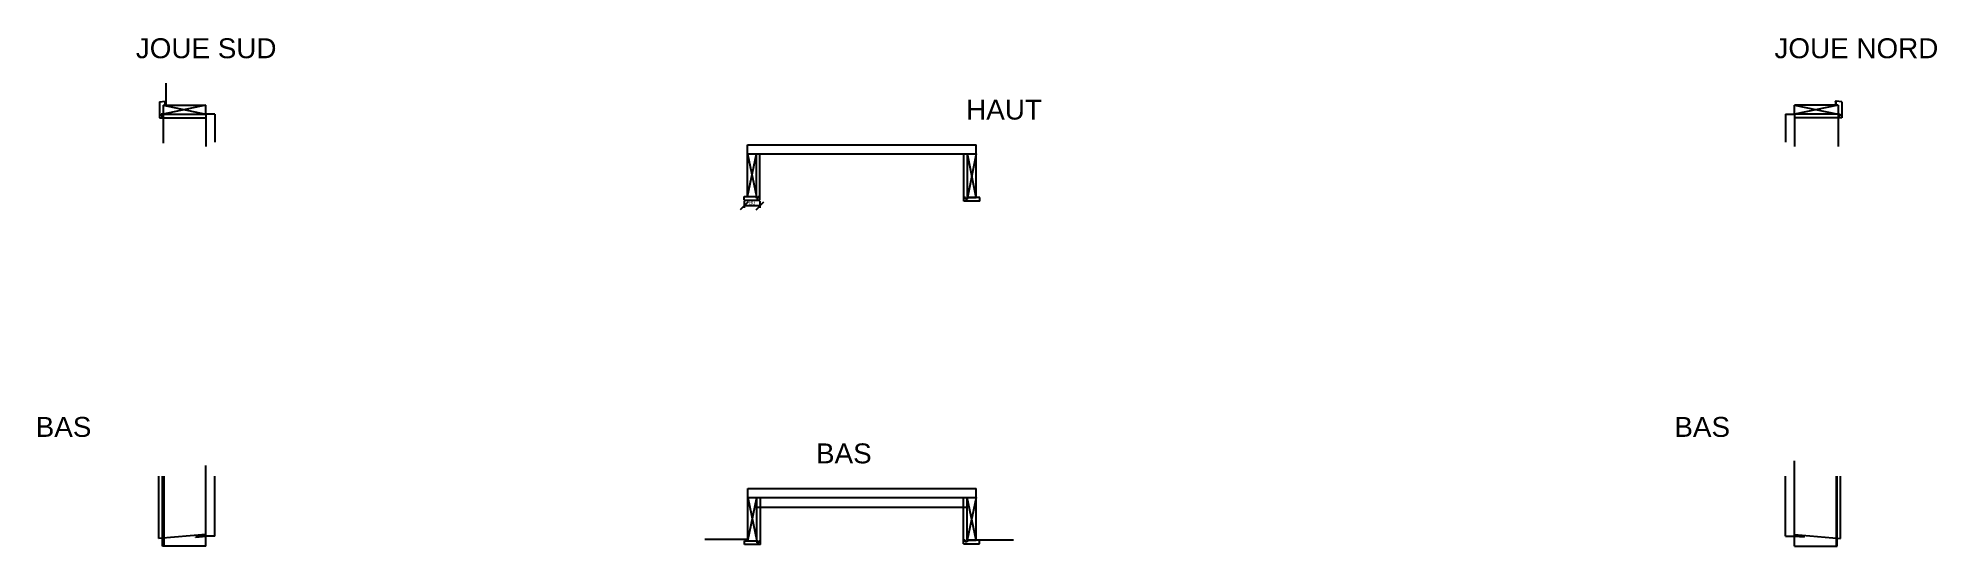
# Model space of a CAD drawing. Header units: millimetres. Extents: x -676 to 20716, y -6551 to 3709.
# Drawn here: x 11183 to 20716, y -5748 to -3199 of the extents above; entities that cross this region are included whole.
import ezdxf

# ---------------------------------------------------------------- set-up
doc = ezdxf.new("R2010")
doc.units = ezdxf.units.MM
doc.layers.get('0').update_dxf_attribs({"lineweight": 25, "true_color": 0xffffff})
doc.layers.get('Defpoints').update_dxf_attribs({"true_color": 0xffffff})
for name, color, linetype, lineweight, true_color in [('Baie', 136, 'Continuous', 25, 0x008080), ('Compribande', 2, 'Continuous', 25, 0xffff00), ('Cotes', 4, 'Continuous', 25, 0x00ffff), ('Enduit', 42, 'Continuous', 25, 0xcd8900), ('Montant Précadre', 16, 'Continuous', 25, 0x800000), ('Option Bois Brule ... OptionRecalepinage', 1, 'Continuous', 25, 0xff0000)]:
    doc.layers.add(name, color=color, linetype=linetype, lineweight=lineweight, true_color=true_color)
doc.styles.add('QCADDimTextStyle', font='txt')
doc.styles.add('textstyle15', font='')
doc.styles.add('textstyle16', font='')
doc.styles.add('textstyle17', font='')
doc.styles.add('textstyle18', font='')
doc.styles.add('textstyle19', font='')
doc.styles.add('textstyle20', font='')
doc.styles.get('textstyle15').set_extended_font_data('Liberation Sans')
doc.styles.get('textstyle16').set_extended_font_data('Liberation Sans')
doc.styles.get('textstyle17').set_extended_font_data('Liberation Sans')
doc.styles.get('textstyle18').set_extended_font_data('Liberation Sans')
doc.styles.get('textstyle19').set_extended_font_data('Liberation Sans')
doc.styles.get('textstyle20').set_extended_font_data('Liberation Sans')
doc.dimstyles.new('QCADDimStyle', dxfattribs={"dimtxt": 20, "dimasz": 20, "dimexe": 10, "dimexo": 5, "dimgap": 5, "dimtad": 1, "dimtoh": 1, "dimdec": 4, "dimzin": 0, "dimdsep": 46, "dimtxsty": 'QCADDimTextStyle', "dimcen": 0.09, "dimadec": 0, "dimazin": 0, "dimtfac": 1, "dimtdec": 4, "dimtofl": 0, "dimtmove": 0, "dimatfit": 3, "dimfxl": 1, "dimtolj": 1, "dimtzin": 0, "dimarcsym": 0})

msp = doc.modelspace()

# ---------------------------------------------------------------- texts
at = {"char_height": 100, "attachment_point": 1}
for s, insert, style in [('JOUE SUD', (11674.1, -3200), 'textstyle19'), ('JOUE NORD', (19900, -3200), 'textstyle17'), ('HAUT', (15842.27, -3507.87), 'textstyle15'), ('BAS', (11171.51, -5100), 'textstyle20'), ('BAS', (19397.4, -5100), 'textstyle18'), ('BAS\\P', (15088.55, -5232.93), 'textstyle16')]:
    msp.add_mtext(s, dxfattribs=dict(at, insert=insert, style=style))

# ---------------------------------------------------------------- blocks, each defined once
blk = doc.blocks.new('*D65')
at = {"layer": 'Cotes', "color": 0, "lineweight": -2}
for p, q in [((14747.4, -4020), (14707.4, -4060)), ((14727.4, -4017), (14727.4, -4050)), ((14807.4, -4040), (14727.4, -4040)), ((14787.4, -4060), (14827.4, -4020)), ((14807.4, -4017), (14807.4, -4050))]:
    blk.add_line(p, q, dxfattribs=at)
at = {"layer": 'Defpoints', "color": 0}
for p in [(14727.4, -4012), (14727.4, -4040), (14807.4, -4012)]:
    blk.add_point(p, dxfattribs=at)
at = {"layer": 'Cotes', "color": 0, "insert": (14767.4, -4025), "char_height": 20, "attachment_point": 5, "style": 'QCADDimTextStyle'}
blk.add_mtext('\\A1;80', dxfattribs=at)

# ---------------------------------------------------------------- dimensions: what is measured, and where the dimension line sits
at = {"layer": 'Cotes'}
dim = msp.add_linear_dim(base=(14727.37, -4040), p1=(14807.37, -4012), p2=(14727.37, -4012), dimstyle='QCADDimStyle', override={"dimtxt": 20, "dimasz": 20, "dimexe": 10, "dimexo": 5, "dimgap": 5, "dimdec": 1, "dimzin": 8, "dimtsz": 20, "dimclrd": 0, "dimclre": 0, "dimclrt": 0, "dimazin": 2, "dimtmove": 2}, dxfattribs=at)
dim.commit()
dim.dimension.update_dxf_attribs({"geometry": '*D65', "text_midpoint": (14767.37, -4025)})

# ---------------------------------------------------------------- hatches: boundary and pattern name
at = {"layer": 'Compribande'}
h = msp.add_hatch(dxfattribs=at)
h.set_pattern_fill('JIS_WOOD', color=256, angle=180, style=0)
h.paths.add_polyline_path([(11824.9, -3535.63), (11821.9, -3535.63), (11821.9, -3516.1), (11824.9, -3516.1)], flags=0)
h = msp.add_hatch(dxfattribs=at)
h.set_pattern_fill('JIS_WOOD', color=256, style=0)
h.paths.add_polyline_path([(20206, -3535.63), (20209, -3535.63), (20209, -3516.1), (20206, -3516.1)], flags=0)

# ---------------------------------------------------------------- linework, layer by layer
at = {"layer": 'Baie'}
for p, q in [((12070.9, -3580.63), (12025.9, -3580.63)), ((12025.9, -3580.63), (12025.9, -3726.63)), ((12070.9, -3580.63), (12070.9, -3720.54)), ((19955, -3580.63), (20000, -3580.63)), ((19955, -3580.63), (19955, -3720.54)), ((20000, -3580.63), (20000, -3726.63)), ((14744.37, -3779), (14744.37, -3734)), ((14744.37, -3734), (15893.37, -3734)), ((14744.37, -3779), (15893.37, -3779)), ((15893.37, -3779), (15893.37, -3734)), ((12025.9, -5697.63), (12025.9, -5397.63)), ((12070.9, -5697.63), (12070.9, -5397.63)), ((19955, -5697.63), (19955, -5397.63)), ((20000, -5697.63), (20000, -5397.63)), ((14746.87, -5504.05), (14746.87, -5459.05)), ((14746.87, -5459.05), (15891.87, -5459.05)), ((14746.87, -5504.05), (15891.87, -5504.05)), ((15891.87, -5504.05), (15891.87, -5459.05)), ((14791.87, -5553.05), (15846.87, -5553.05)), ((12025.9, -5697.63), (11975.9, -5701.13)), ((11976.11, -5704.13), (11975.9, -5701.13)), ((12026.11, -5700.63), (11976.11, -5704.13)), ((12070.9, -5697.63), (12025.9, -5697.63)), ((19955, -5697.63), (20000, -5697.63)), ((20048.82, -5703.63), (19999.82, -5700.63)), ((20049, -5700.63), (20000, -5697.63)), ((20048.82, -5703.63), (20049, -5700.63))]:
    msp.add_line(p, q, dxfattribs=at)
at = {"layer": 'Compribande'}
for p, q in [((11821.9, -3535.63), (11821.9, -3516.1)), ((11821.9, -3516.1), (11824.9, -3516.1)), ((11824.9, -3516.1), (11824.9, -3535.63)), ((20209, -3516.1), (20206, -3516.1)), ((20206, -3516.1), (20206, -3535.63)), ((20209, -3535.63), (20209, -3516.1)), ((11824.9, -3535.63), (11821.9, -3535.63)), ((20206, -3535.63), (20209, -3535.63))]:
    msp.add_line(p, q, dxfattribs=at)
at = {"layer": 'Enduit'}
for p, q in [((11824.9, -3425.64), (11824.9, -3535.63)), ((11815.9, -5747.63), (11815.9, -5397.63)), ((20212, -5747.63), (20212, -5397.63)), ((14530, -5714.05), (14746.87, -5714.05)), ((15891.87, -5716.05), (16080, -5716.05))]:
    msp.add_line(p, q, dxfattribs=at)
at = {"layer": 'Montant Précadre'}
for p, q in [((11810.9, -3535.63), (12025.9, -3535.63)), ((11810.9, -3535.63), (12025.9, -3580.63)), ((12025.9, -3535.63), (11810.9, -3580.63)), ((11810.9, -3535.63), (11810.9, -3726.63)), ((11810.9, -3580.63), (12025.9, -3580.63)), ((12025.9, -3580.63), (12025.9, -3535.63)), ((12025.9, -3580.63), (12025.9, -3743.26)), ((20220, -3535.63), (20000, -3535.63)), ((20220, -3535.63), (20000, -3580.63)), ((20000, -3580.63), (20000, -3535.63)), ((20000, -3535.63), (20220, -3580.63)), ((20220, -3580.63), (20000, -3580.63)), ((20000, -3580.63), (20000, -3743.26)), ((20220, -3535.63), (20220, -3743.26)), ((14744.37, -3779), (14789.37, -3779)), ((14744.37, -3779), (14789.37, -3994)), ((14744.37, -3994), (14789.37, -3779)), ((14744.37, -3994), (14744.37, -3779)), ((14789.37, -3994), (14789.37, -3779)), ((15848.37, -3779), (15893.37, -3779)), ((15893.37, -3779), (15848.37, -3999)), ((15893.37, -3999), (15848.37, -3779)), ((15848.37, -3999), (15848.37, -3779)), ((15893.37, -3999), (15893.37, -3779)), ((14744.37, -3994), (14789.37, -3994)), ((15848.37, -3999), (15893.37, -3999)), ((11807.9, -5747.63), (11807.9, -5397.63)), ((12025.9, -5747.63), (12025.9, -5397.63)), ((20000, -5747.63), (20000, -5397.63)), ((20214, -5747.63), (20214, -5397.63)), ((14746.87, -5722.05), (14746.87, -5504.05)), ((14746.87, -5504.05), (14791.87, -5504.05)), ((14746.87, -5504.05), (14791.87, -5722.05)), ((14746.87, -5722.05), (14791.87, -5504.05)), ((14791.87, -5722.05), (14791.87, -5504.05)), ((15846.87, -5718.05), (15846.87, -5504.05)), ((15846.87, -5504.05), (15891.87, -5504.05)), ((15891.87, -5504.05), (15846.87, -5718.05)), ((15891.87, -5718.05), (15846.87, -5504.05)), ((15891.87, -5718.05), (15891.87, -5504.05)), ((15846.87, -5718.05), (15891.87, -5718.05)), ((12025.9, -5747.63), (11807.9, -5747.63)), ((14746.87, -5722.05), (14791.87, -5722.05)), ((20000, -5747.63), (20214, -5747.63))]:
    msp.add_line(p, q, dxfattribs=at)
at = {"layer": 'Option Bois Brule ... OptionRecalepinage'}
for p, q in [((11792.9, -3518.63), (11821.9, -3516.1)), ((11792.9, -3518.63), (11792.9, -3598.63)), ((11821.9, -3535.63), (11821.9, -3515.83)), ((20209, -3535.63), (20209, -3515.83)), ((20238, -3518.63), (20209, -3516.1)), ((20238, -3518.63), (20238, -3598.63)), ((11792.9, -3598.63), (12025.9, -3598.63)), ((11810.9, -3580.63), (11801.9, -3580.63)), ((11801.9, -3580.63), (11801.9, -3589.63)), ((11801.9, -3589.63), (11810.9, -3589.63)), ((11810.9, -3535.63), (11824.9, -3535.63)), ((11810.9, -3535.63), (11810.9, -3580.63)), ((11810.9, -3580.63), (12025.9, -3580.63)), ((11810.9, -3589.63), (11810.9, -3598.63)), ((20220, -3580.63), (20000, -3580.63)), ((20238, -3598.63), (20000, -3598.63)), ((20220, -3535.63), (20206, -3535.63)), ((20218, -3580.63), (20229, -3580.63)), ((20220, -3535.63), (20220, -3580.63)), ((20220, -3589.63), (20220, -3598.63)), ((20229, -3589.63), (20220, -3589.63)), ((20229, -3580.63), (20229, -3589.63)), ((14789.37, -3779.13), (14807.37, -3779)), ((14789.37, -4003), (14789.37, -3779)), ((14807.37, -4012), (14807.37, -3779)), ((15830.37, -4017), (15830.37, -3779)), ((15848.37, -4008), (15848.37, -3779)), ((14727.37, -4012), (14727.37, -3994)), ((14727.37, -3994), (14789.37, -3994)), ((14789.37, -4003), (14798.37, -4003)), ((14798.37, -3994), (14807.37, -3994)), ((14798.37, -4003), (14798.37, -3994)), ((15839.37, -3999), (15830.37, -3999)), ((15839.37, -4008), (15839.37, -3999)), ((15910.37, -3999), (15848.37, -3999)), ((15910.37, -4017), (15910.37, -3999)), ((14727.37, -4012), (14807.37, -4012)), ((15910.37, -4017), (15830.37, -4017)), ((15848.37, -4008), (15839.37, -4008)), ((20000, -5689.1), (20000, -5319.5)), ((11789.9, -5709.75), (11789.9, -5397.63)), ((12025.9, -5689.1), (12025.9, -5343.39)), ((20232, -5709.4), (20232, -5397.63)), ((14791.87, -5504.05), (14813.87, -5504.05)), ((14809.87, -5740.05), (14809.87, -5504.05)), ((15828.87, -5736.05), (15828.87, -5504.05)), ((12025.9, -5689.1), (11789.9, -5709.75)), ((15837.87, -5718.05), (15828.87, -5718.05)), ((15837.87, -5727.05), (15837.87, -5718.05)), ((15846.87, -5718.05), (15846.87, -5727.05)), ((15908.87, -5718.05), (15846.87, -5718.05)), ((15908.87, -5736.05), (15908.87, -5718.05)), ((20000, -5689.1), (20232, -5709.4)), ((14729.87, -5722.05), (14791.87, -5722.05)), ((14729.87, -5740.05), (14729.87, -5722.05)), ((14809.87, -5740.05), (14729.87, -5740.05)), ((14791.87, -5722.05), (14791.87, -5731.05)), ((14791.87, -5731.05), (14800.87, -5731.05)), ((14800.87, -5722.05), (14809.87, -5722.05)), ((14800.87, -5731.05), (14800.87, -5722.05)), ((15828.87, -5736.05), (15908.87, -5736.05)), ((15846.87, -5727.05), (15837.87, -5727.05))]:
    msp.add_line(p, q, dxfattribs=at)

msp.set_redraw_order([(e.dxf.handle, doc.entitydb.next_handle()) for e in msp.query("TEXT MTEXT ATTDEF DIMENSION ARC_DIMENSION")])  # texts and dimensions are drawn at this point

doc.saveas('drawing.dxf')
